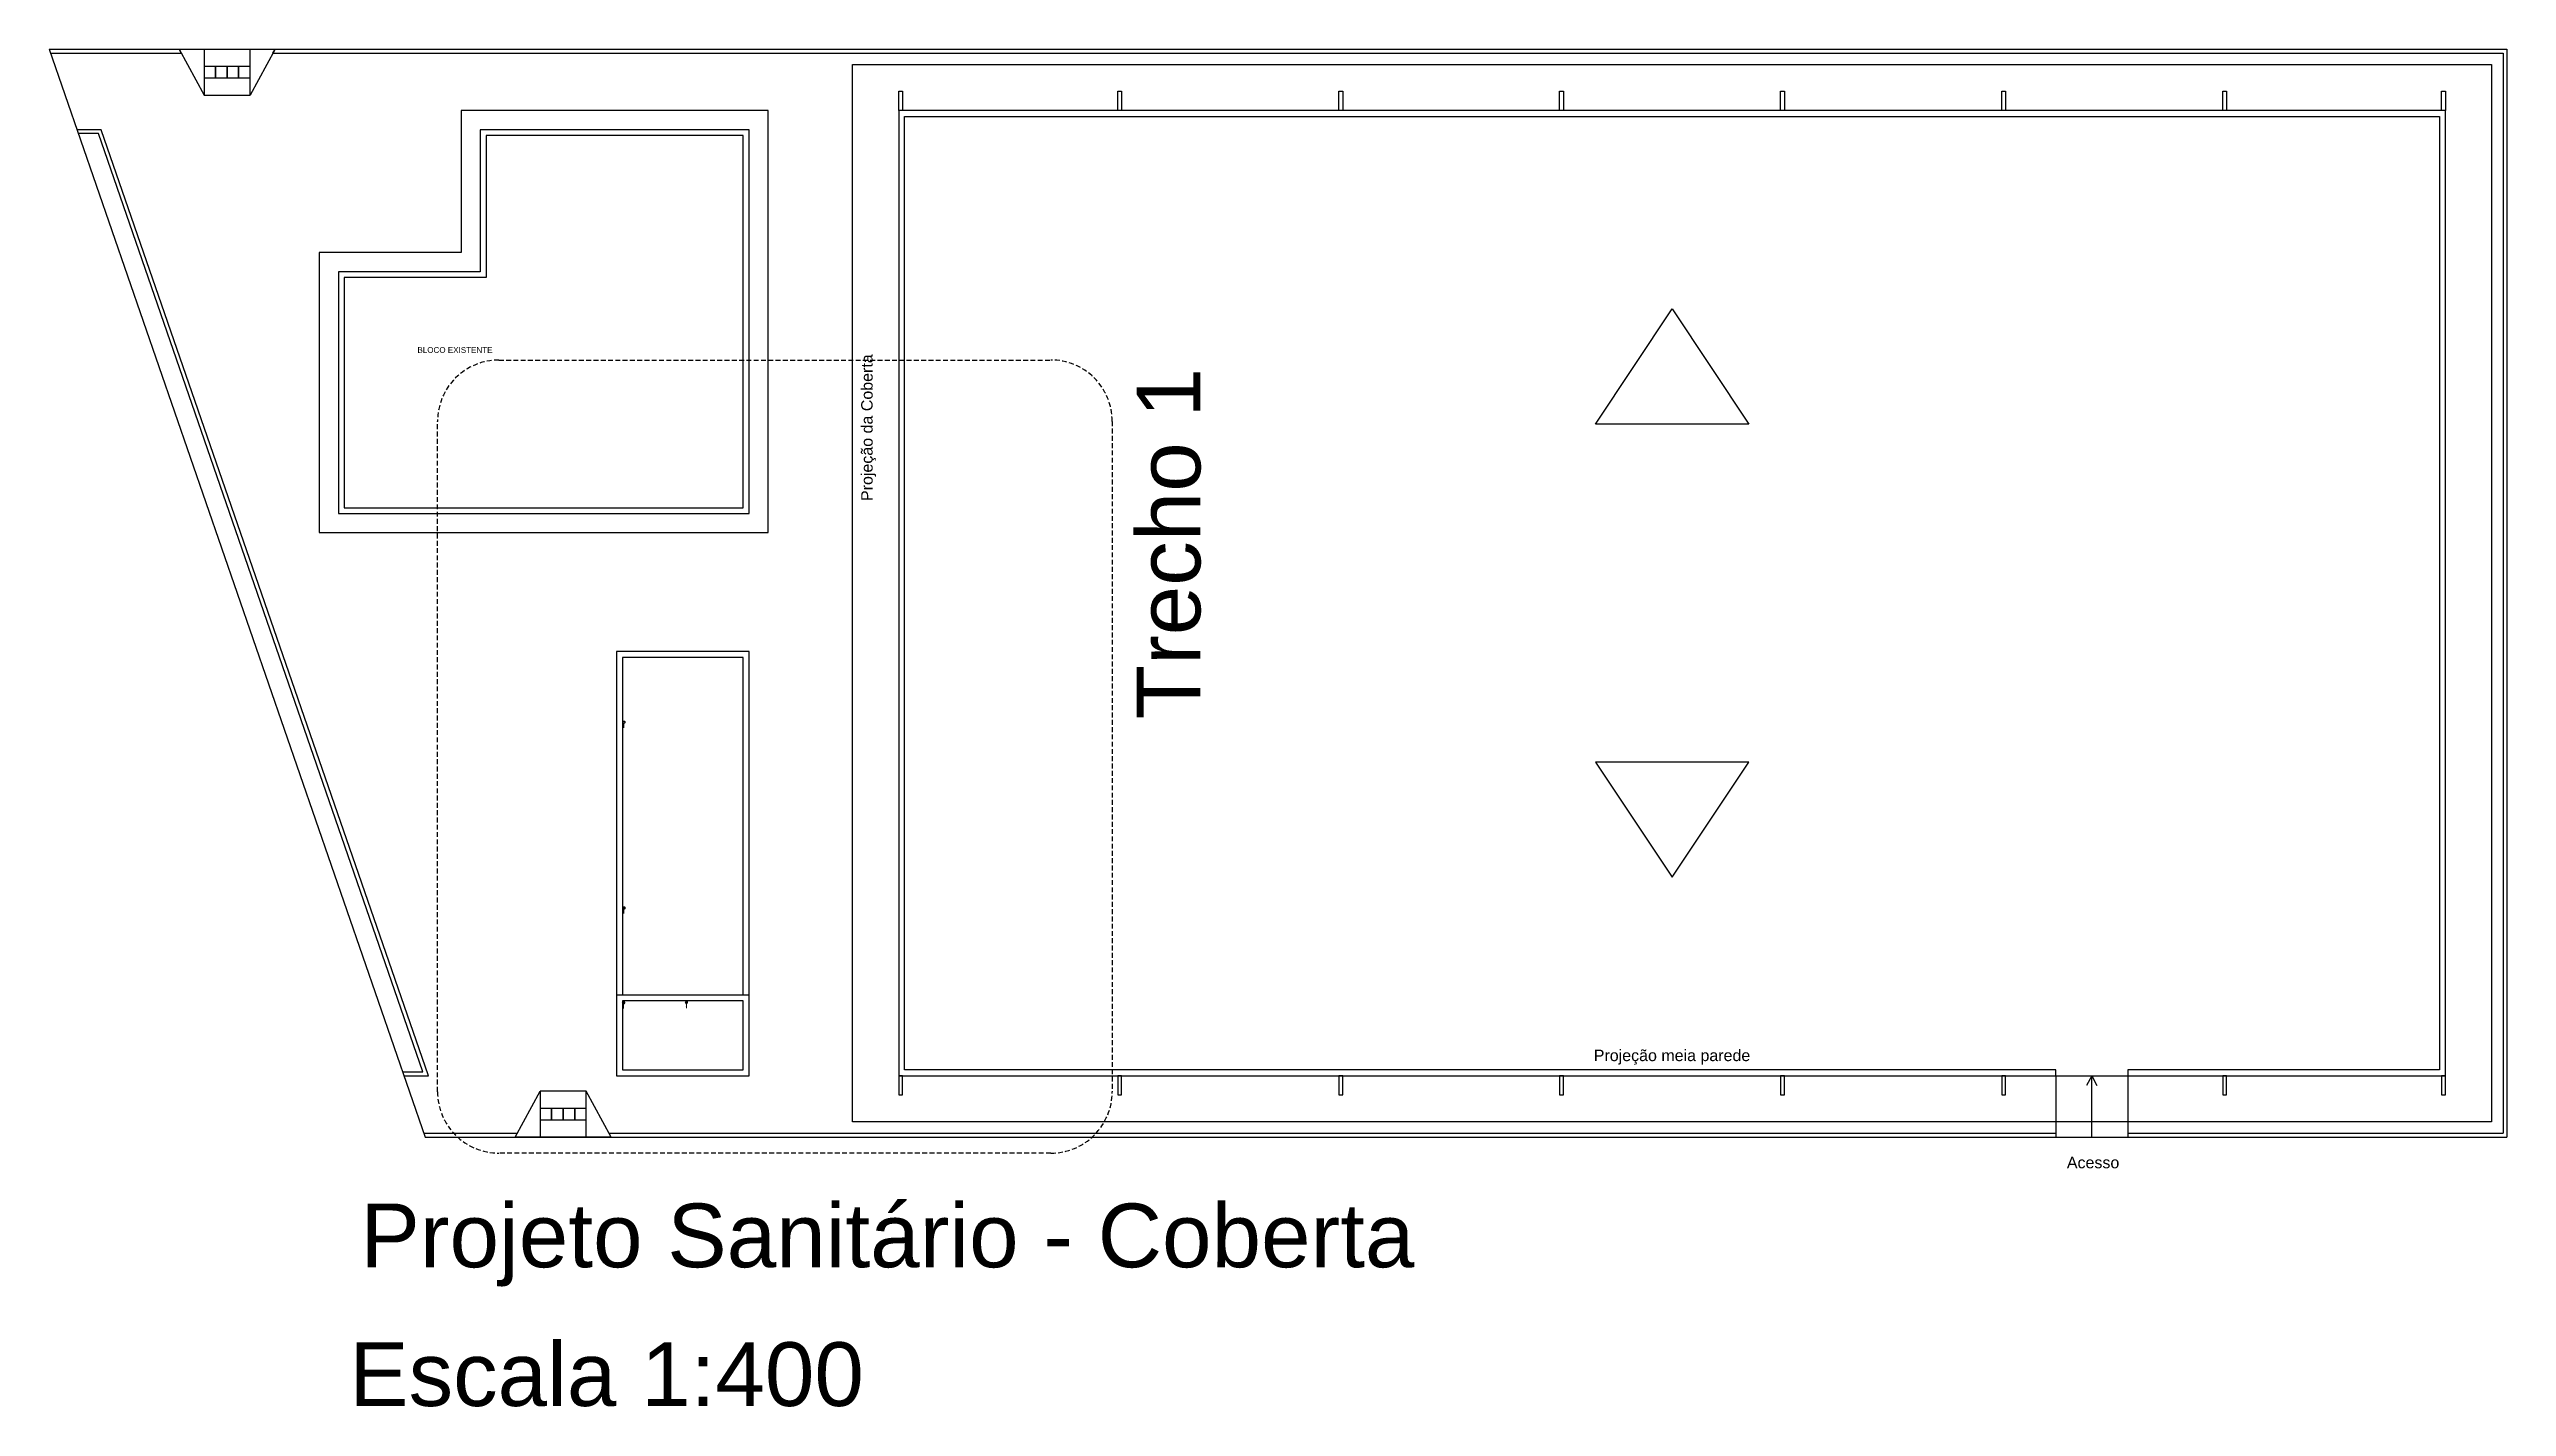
# Model space of a CAD drawing. Header units: millimetres. Extents: x -823 to -490, y -63 to 119.
# Drawn here: x -820.5 to -691.9, y -63.3 to 7.8 of the extents above; entities that cross this region are included whole.
import ezdxf

# ---------------------------------------------------------------- set-up
doc = ezdxf.new("R2010")
doc.units = ezdxf.units.MM
doc.header["$LTSCALE"] = 0.2
doc.header["$MEASUREMENT"] = 0
doc.linetypes.add('DASHED', pattern=[1.905, 1.27, -0.635])
for name, color, linetype, lineweight in [('CV-Condutos', 1, 'Continuous', 5), ('DI-Disjuntor', 1, 'Continuous', 30), ('DI-Textos do quadro', 7, 'Continuous', 20)]:
    doc.layers.add(name, color=color, linetype=linetype, lineweight=lineweight)
doc.styles.add('Arial', font='arial.ttf')

msp = doc.modelspace()

# ---------------------------------------------------------------- texts
at = {"line_spacing_factor": 0.798, "style": 'Arial'}
for s, insert, char_height, width, attachment_point in [('BLOCO EXISTENTE', (-801.25, -8.14), 0.3012, 5.4216, 7), ('Projeção meia parede', (-735.61, -45.38), 0.5991, 14.3786, 8), ('Acesso', (-713.58, -50.81), 0.599, 4.3136, 8)]:
    msp.add_mtext(s, dxfattribs=dict(at, insert=insert, char_height=char_height, width=width, attachment_point=attachment_point))
at = {"insert": (-777.25, -12.05), "char_height": 0.5991, "width": 13.6597, "attachment_point": 8, "rotation": 90.0002, "line_spacing_factor": 0.798, "style": 'Arial'}
msp.add_mtext('Projeção da Coberta', dxfattribs=at)
at = {"layer": 'DI-Disjuntor', "linetype": 'DASHED', "insert": (-760.24, -27.31), "char_height": 3.334, "width": 88.0284, "attachment_point": 7, "rotation": 90, "line_spacing_factor": 0.798, "style": 'Arial'}
msp.add_mtext('Trecho 1', dxfattribs=at)
at = {"layer": 'DI-Textos do quadro', "char_height": 3.3344, "width": 88.0284, "attachment_point": 7, "line_spacing_factor": 0.798, "style": 'Arial'}
for s, insert in [('Projeto Sanitário - Coberta', (-804.23, -56.99)), ('Escala 1:400', (-804.82, -63.29))]:
    msp.add_mtext(s, dxfattribs=dict(at, insert=insert))

# ---------------------------------------------------------------- hatches: boundary and pattern name
at = {"layer": 'CV-Condutos', "linetype": 'Continuous'}
for points in [[(-790.45, -27.76), (-790.43, -27.67), (-790.48, -27.67)], [(-790.45, -37.48), (-790.43, -37.39), (-790.48, -37.39)], [(-790.47, -42.44), (-790.44, -42.34), (-790.49, -42.34)], [(-787.18, -42.42), (-787.16, -42.32), (-787.21, -42.32)]]:
    msp.add_hatch(color=256, dxfattribs=at).paths.add_polyline_path(points)

# ---------------------------------------------------------------- linework, layer by layer
for p, q in [((-820.52, 7.76), (-800.84, -49.17)), ((-820.52, 7.76), (-691.93, 7.76)), ((-813.72, 7.76), (-812.41, 5.35)), ((-813.72, 7.76), (-808.7, 7.76)), ((-813.61, 7.55), (-813.72, 7.76)), ((-812.41, 7.76), (-812.41, 5.35)), ((-810, 5.35), (-810, 7.76)), ((-808.7, 7.76), (-810, 5.35)), ((-808.81, 7.55), (-808.7, 7.76)), ((-691.93, 7.76), (-691.93, -49.17)), ((-820.45, 7.55), (-813.61, 7.55)), ((-808.81, 7.55), (-692.13, 7.55)), ((-692.13, 7.55), (-692.13, -48.97)), ((-812.41, 5.35), (-810, 5.35)), ((-715.53, -45.96), (-711.77, -45.96)), ((-715.53, -45.96), (-715.53, -49.17)), ((-713.65, -45.96), (-713.92, -46.48)), ((-713.65, -49.17), (-713.65, -45.96)), ((-713.65, -45.96), (-713.38, -46.48)), ((-711.77, -45.96), (-711.77, -49.17)), ((-796.13, -49.17), (-794.83, -46.76)), ((-794.83, -46.76), (-794.83, -49.17)), ((-792.42, -46.76), (-794.83, -46.76)), ((-792.42, -49.17), (-792.42, -46.76)), ((-791.11, -49.17), (-792.42, -46.76)), ((-800.91, -48.97), (-796.03, -48.97)), ((-800.84, -49.17), (-715.53, -49.17)), ((-796.13, -49.17), (-796.03, -48.97)), ((-791.11, -49.17), (-796.13, -49.17)), ((-791.22, -48.97), (-715.53, -48.97)), ((-791.11, -49.17), (-791.22, -48.97)), ((-715.53, -49.17), (-711.77, -49.17)), ((-711.77, -48.97), (-692.13, -48.97)), ((-711.77, -49.17), (-691.93, -49.17))]:
    msp.add_line(p, q)
for points in [[(-810, 6.25), (-810, 6.85), (-812.41, 6.85), (-812.41, 6.25), (-810, 6.25)], [(-811.81, 6.85), (-812.41, 6.85), (-812.41, 6.25), (-811.81, 6.25), (-811.81, 6.85)], [(-811.21, 6.85), (-811.81, 6.85), (-811.81, 6.25), (-811.21, 6.25), (-811.21, 6.85)], [(-810.61, 6.85), (-811.21, 6.85), (-811.21, 6.25), (-810.61, 6.25), (-810.61, 6.85)], [(-810, 6.85), (-810.61, 6.85), (-810.61, 6.25), (-810, 6.25), (-810, 6.85)], [(-806.39, -2.89), (-806.39, -17.54), (-782.9, -17.54), (-782.9, 4.54), (-798.96, 4.54), (-798.96, -2.89), (-806.39, -2.89)], [(-739.62, -11.87), (-735.61, -5.84), (-731.59, -11.87), (-739.62, -11.87)], [(-739.62, -29.55), (-735.61, -35.57), (-731.59, -29.55), (-739.62, -29.55)], [(-790.83, -45.96), (-783.9, -45.96), (-783.9, -41.74), (-790.83, -41.74)], [(-790.53, -45.66), (-784.2, -45.66), (-784.2, -42.04), (-790.53, -42.04)], [(-794.83, -47.67), (-794.83, -48.27), (-792.42, -48.27), (-792.42, -47.67), (-794.83, -47.67)], [(-794.83, -48.27), (-794.23, -48.27), (-794.23, -47.67), (-794.83, -47.67), (-794.83, -48.27)], [(-794.23, -48.27), (-793.62, -48.27), (-793.62, -47.67), (-794.23, -47.67), (-794.23, -48.27)], [(-793.62, -48.27), (-793.02, -48.27), (-793.02, -47.67), (-793.62, -47.67), (-793.62, -48.27)], [(-793.02, -48.27), (-792.42, -48.27), (-792.42, -47.67), (-793.02, -47.67), (-793.02, -48.27)]]:
    msp.add_lwpolyline(points, close=True)
at = {"linetype": 'Continuous'}
for points in [[(-692.73, -48.37), (-778.48, -48.37), (-778.48, 6.95), (-692.73, 6.95), (-692.73, -48.37)], [(-776.07, 4.54), (-776.07, 5.55), (-775.87, 5.55), (-775.87, 4.54), (-776.07, 4.54)], [(-764.61, 4.54), (-764.61, 5.55), (-764.41, 5.55), (-764.41, 4.54), (-764.61, 4.54)], [(-753.05, 4.54), (-753.05, 5.55), (-752.84, 5.55), (-752.84, 4.54), (-753.05, 4.54)], [(-741.49, 4.54), (-741.49, 5.55), (-741.29, 5.55), (-741.29, 4.54), (-741.49, 4.54)], [(-729.93, 4.54), (-729.93, 5.55), (-729.72, 5.55), (-729.72, 4.54), (-729.93, 4.54)], [(-718.36, 4.54), (-718.36, 5.55), (-718.16, 5.55), (-718.16, 4.54), (-718.36, 4.54)], [(-706.8, 4.54), (-706.8, 5.55), (-706.6, 5.55), (-706.6, 4.54), (-706.8, 4.54)], [(-695.35, 4.54), (-695.35, 5.55), (-695.14, 5.55), (-695.14, 4.54), (-695.35, 4.54)], [(-715.53, -45.66), (-775.77, -45.66), (-775.77, 4.24), (-695.45, 4.24), (-695.45, -45.66), (-711.77, -45.66), (-711.77, -45.96), (-695.14, -45.96), (-695.14, 4.54), (-776.07, 4.54), (-776.07, -45.96), (-715.53, -45.96), (-715.53, -45.66)], [(-805.38, -3.89), (-805.38, -16.54), (-783.9, -16.54), (-783.9, 3.54), (-797.96, 3.54), (-797.96, -3.89), (-805.38, -3.89)], [(-805.08, -4.19), (-805.08, -16.24), (-784.2, -16.24), (-784.2, 3.24), (-797.65, 3.24), (-797.65, -4.19), (-805.08, -4.19)], [(-776.07, -45.96), (-776.07, -46.96), (-775.87, -46.96), (-775.87, -45.96), (-776.07, -45.96)], [(-764.61, -45.96), (-764.61, -46.96), (-764.41, -46.96), (-764.41, -45.96), (-764.61, -45.96)], [(-753.05, -45.96), (-753.05, -46.96), (-752.84, -46.96), (-752.84, -45.96), (-753.05, -45.96)], [(-741.49, -45.96), (-741.49, -46.96), (-741.29, -46.96), (-741.29, -45.96), (-741.49, -45.96)], [(-729.93, -45.96), (-729.93, -46.96), (-729.72, -46.96), (-729.72, -45.96), (-729.93, -45.96)], [(-718.36, -45.96), (-718.36, -46.96), (-718.16, -46.96), (-718.16, -45.96), (-718.36, -45.96)], [(-706.8, -45.96), (-706.8, -46.96), (-706.6, -46.96), (-706.6, -45.96), (-706.8, -45.96)], [(-695.35, -45.96), (-695.35, -46.96), (-695.14, -46.96), (-695.14, -45.96), (-695.35, -45.96)]]:
    msp.add_lwpolyline(points, close=True, dxfattribs=at)
for points in [[(-801.95, -45.96), (-800.68, -45.96), (-817.79, 3.54), (-819.06, 3.54)], [(-802.02, -45.76), (-800.96, -45.76), (-817.93, 3.34), (-818.99, 3.34)], [(-783.9, -41.74), (-783.9, -23.77), (-790.83, -23.77), (-790.83, -41.74)], [(-784.2, -41.74), (-784.2, -24.07), (-790.53, -24.07), (-790.53, -41.74)]]:
    msp.add_lwpolyline(points)
for centre in [(-790.45, -27.46), (-790.45, -37.18), (-790.47, -42.14), (-787.18, -42.12)]:
    msp.add_circle(centre, 0.0474)
at = {"layer": 'CV-Condutos'}
for points in [[(-790.49, -27.52), (-790.48, -27.53), (-790.47, -27.53), (-790.46, -27.53), (-790.45, -27.53), (-790.44, -27.53), (-790.43, -27.52), (-790.42, -27.52), (-790.41, -27.51), (-790.4, -27.51), (-790.4, -27.5), (-790.39, -27.49), (-790.39, -27.48), (-790.39, -27.47), (-790.39, -27.46), (-790.39, -27.45), (-790.39, -27.44), (-790.4, -27.43), (-790.4, -27.42), (-790.41, -27.41), (-790.42, -27.41), (-790.43, -27.4), (-790.44, -27.4), (-790.45, -27.4), (-790.46, -27.4), (-790.47, -27.4), (-790.48, -27.4), (-790.49, -27.41)], [(-790.45, -27.53), (-790.45, -27.76)], [(-790.49, -37.24), (-790.48, -37.25), (-790.47, -37.25), (-790.46, -37.25), (-790.45, -37.25), (-790.44, -37.25), (-790.43, -37.24), (-790.42, -37.24), (-790.41, -37.23), (-790.4, -37.23), (-790.39, -37.22), (-790.39, -37.21), (-790.39, -37.2), (-790.39, -37.19), (-790.39, -37.18), (-790.39, -37.17), (-790.39, -37.16), (-790.39, -37.15), (-790.4, -37.14), (-790.41, -37.13), (-790.42, -37.13), (-790.43, -37.12), (-790.44, -37.12), (-790.45, -37.12), (-790.46, -37.12), (-790.47, -37.12), (-790.48, -37.12), (-790.49, -37.13)], [(-790.45, -37.25), (-790.45, -37.48)], [(-790.5, -42.19), (-790.49, -42.2), (-790.48, -42.2), (-790.47, -42.2), (-790.46, -42.2), (-790.45, -42.2), (-790.44, -42.2), (-790.43, -42.19), (-790.42, -42.19), (-790.42, -42.18), (-790.41, -42.17), (-790.41, -42.16), (-790.4, -42.15), (-790.4, -42.14), (-790.4, -42.13), (-790.4, -42.12), (-790.41, -42.11), (-790.41, -42.1), (-790.42, -42.09), (-790.42, -42.09), (-790.43, -42.08), (-790.44, -42.07), (-790.45, -42.07), (-790.46, -42.07), (-790.47, -42.07), (-790.48, -42.07), (-790.49, -42.07), (-790.5, -42.08)], [(-790.47, -42.2), (-790.47, -42.44)], [(-787.22, -42.18), (-787.21, -42.18), (-787.2, -42.18), (-787.19, -42.19), (-787.18, -42.19), (-787.17, -42.18), (-787.16, -42.18), (-787.15, -42.18), (-787.14, -42.17), (-787.13, -42.16), (-787.13, -42.15), (-787.12, -42.14), (-787.12, -42.13), (-787.12, -42.12), (-787.12, -42.11), (-787.12, -42.1), (-787.12, -42.09), (-787.13, -42.08), (-787.13, -42.08), (-787.14, -42.07), (-787.15, -42.06), (-787.16, -42.06), (-787.17, -42.05), (-787.18, -42.05), (-787.19, -42.05), (-787.2, -42.05), (-787.21, -42.06), (-787.22, -42.06)], [(-787.18, -42.19), (-787.18, -42.42)]]:
    msp.add_lwpolyline(points, dxfattribs=at)
at = {"layer": 'DI-Disjuntor', "linetype": 'DASHED'}
msp.add_lwpolyline([(-796.99, -8.51), (-768.11, -8.51, -0.414214), (-764.9, -11.72), (-764.9, -46.8, -0.414214), (-768.11, -50.01), (-796.99, -50.01, -0.414214), (-800.2, -46.8), (-800.2, -11.72, -0.414214)], format="xyb", close=True, dxfattribs=at)

msp.set_redraw_order([(e.dxf.handle, doc.entitydb.next_handle()) for e in msp.query("TEXT MTEXT ATTDEF DIMENSION ARC_DIMENSION")])  # texts and dimensions are drawn at this point

doc.saveas('drawing.dxf')
